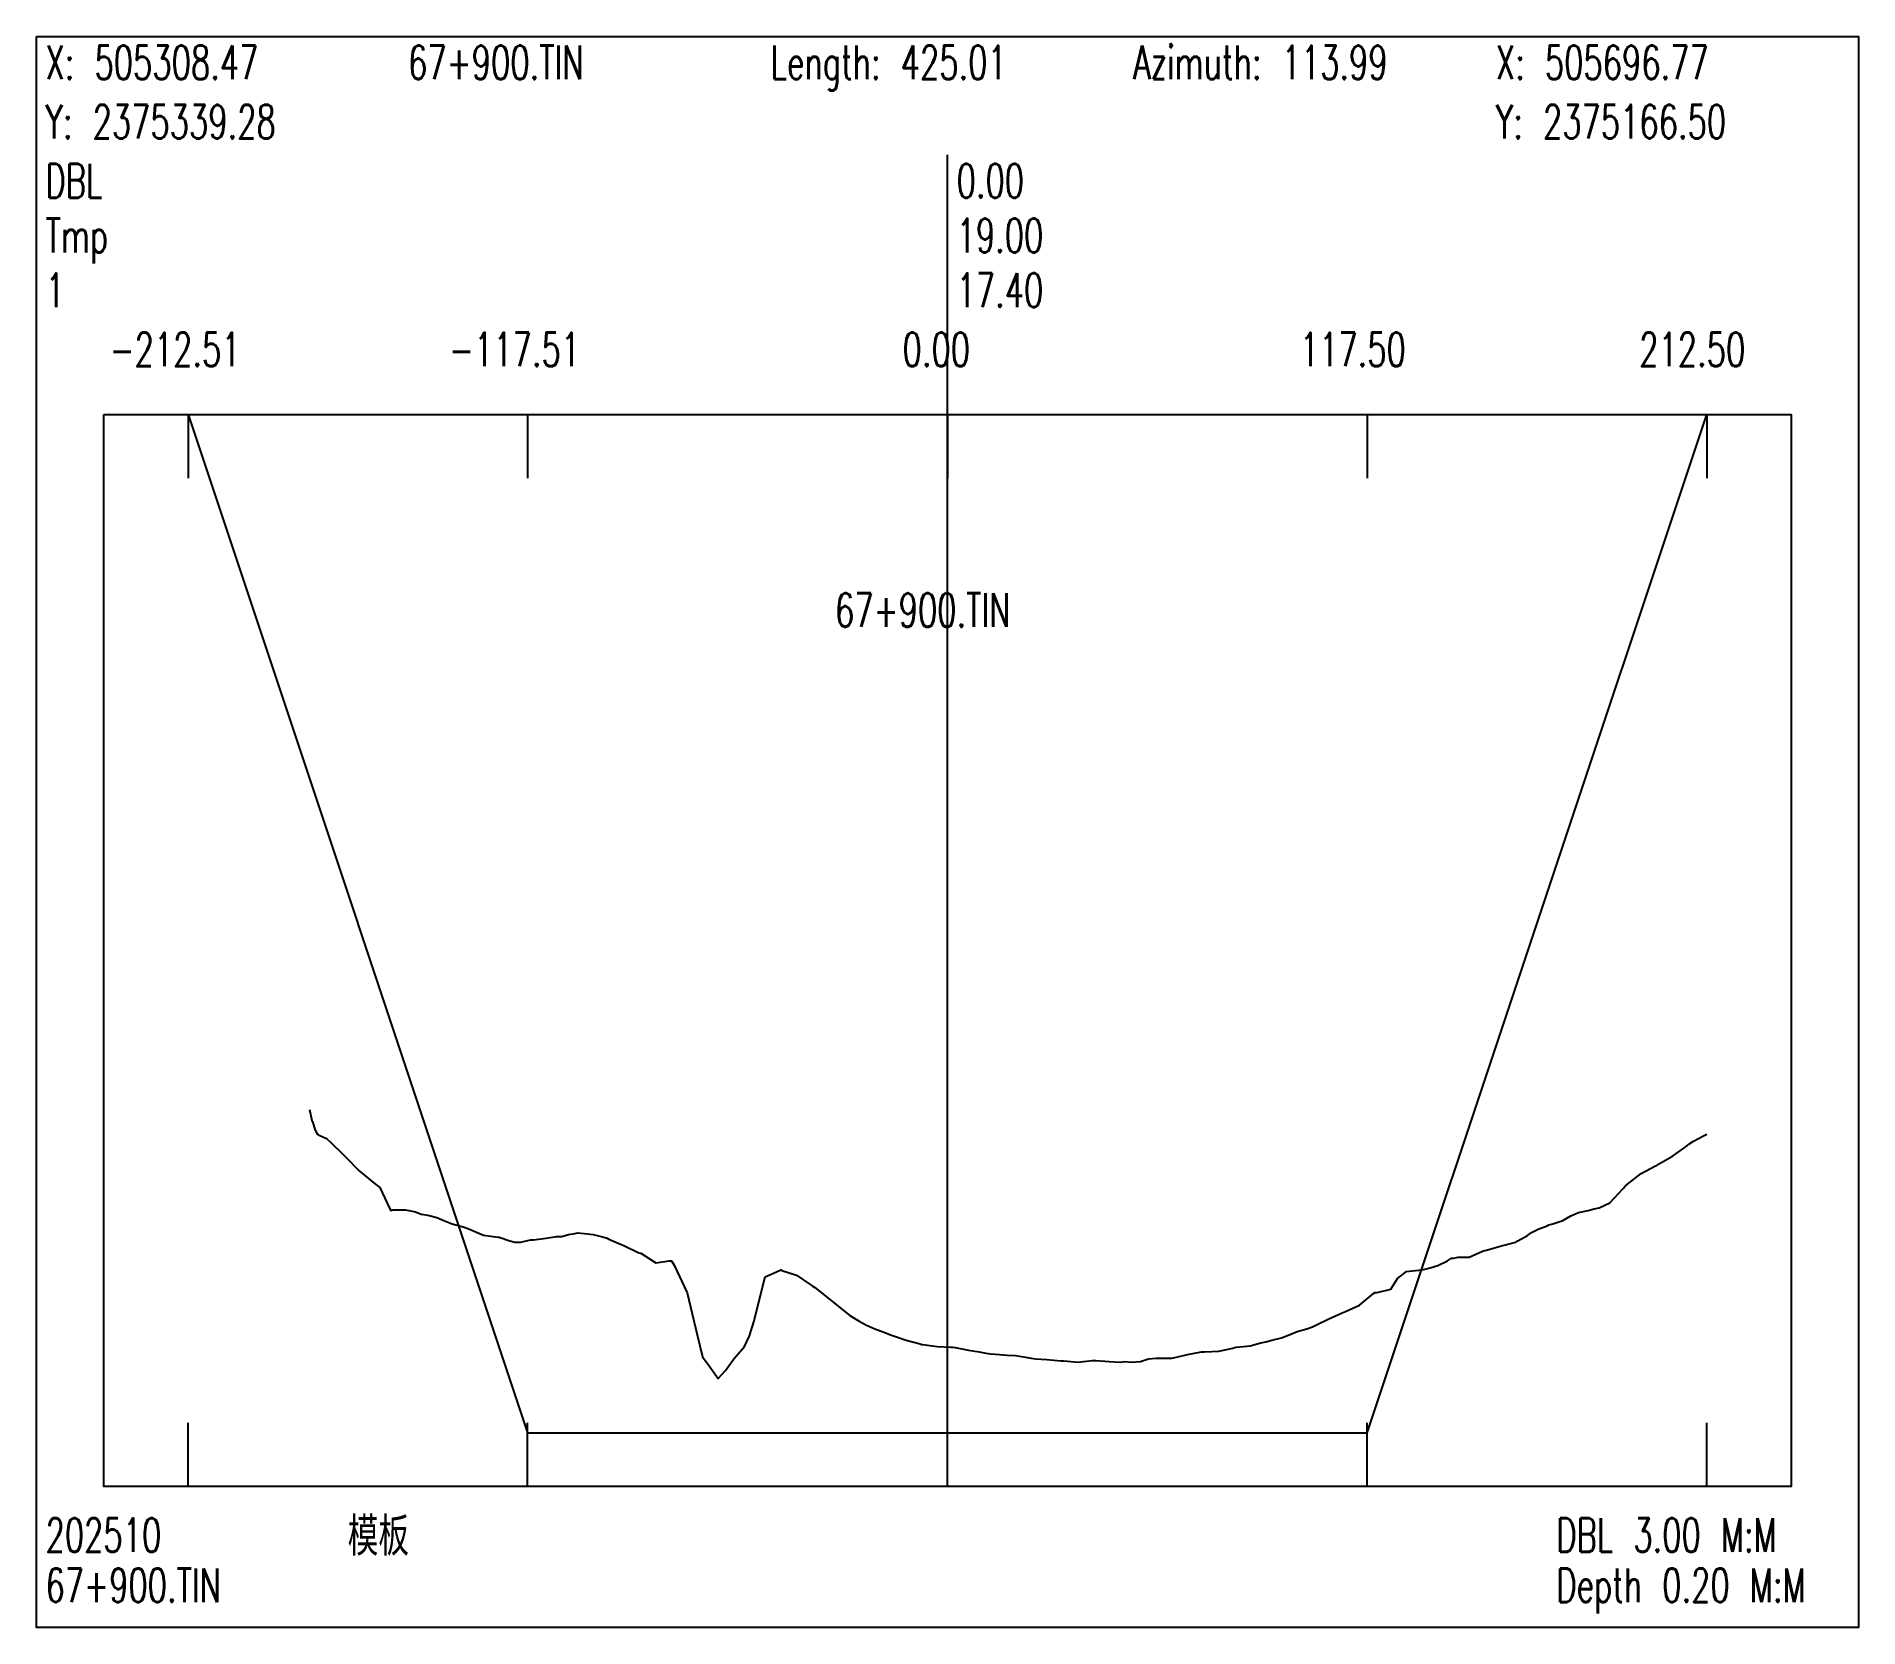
# Model space of a CAD drawing. Extents: x 1 to 171, y -4018 to -2673.
# Drawn here: x 1 to 171, y -3118 to -2969.5 of the extents above; entities that cross this region are included whole.
import ezdxf

# ---------------------------------------------------------------- set-up
doc = ezdxf.new("R2010")
doc.units = 0
doc.header["$MEASUREMENT"] = 0
doc.layers.add('LABELS', color=7, linetype='Continuous')
doc.layers.add('XSECTION', color=7, linetype='Continuous')
doc.styles.get("Standard").update_dxf_attribs({"font": 'txt.shx'})

msp = doc.modelspace()

# ---------------------------------------------------------------- texts
at = {"layer": 'LABELS', "color": 0, "width": 0.666667}
for s, height, p in [('X: 505308.47', 3.1482, (1.85, -2973.53)), ('67+900.TIN', 3.148, (35.68, -2973.53)), ('Length: 425.01', 3.1482, (69.51, -2973.53)), ('Azimuth: 113.99', 3.1482, (103.34, -2973.53)), ('X: 505696.77', 3.1482, (137.17, -2973.53)), ('Y: 2375339.28', 3.1482, (1.85, -2979.06)), ('Y: 2375166.50', 3.1482, (137.17, -2979.06)), ('DBL', 3.148, (1.85, -2984.58)), ('0.00', 3.148, (86.85, -2984.58)), ('0.00', 3.148, (86.85, -2984.58)), ('Tmp', 3.148, (1.85, -2989.68)), ('19.00', 3.148, (86.85, -2989.68)), ('19.00', 3.148, (86.85, -2989.68)), ('-212.51', 3.148, (7.82, -3000.31)), ('-117.51', 3.148, (39.49, -3000.31)), ('0.00', 3.148, (81.81, -3000.31)), ('117.50', 3.148, (118.87, -3000.31)), ('212.50', 3.148, (150.54, -3000.31)), ('67+900.TIN', 3.148, (75.51, -3024.63)), ('模板', 3.148, (30.04, -3110.94)), ('DBL 3.00 M:M', 3.1482, (142.81, -3110.94)), ('67+900.TIN', 3.148, (1.85, -3115.62)), ('Depth 0.20 M:M', 3.1482, (142.81, -3115.62))]:
    msp.add_text(s, height=height, dxfattribs=at).set_placement(p)
at = {"layer": 'LABELS', "color": 1, "width": 0.666667}
for s, height, p in [('1', 3.15, (1.85, -2994.78)), ('17.40', 3.148, (86.85, -2994.78)), ('17.40', 3.148, (86.85, -2994.78)), ('202510', 3.148, (1.85, -3110.94))]:
    msp.add_text(s, height=height, dxfattribs=at).set_placement(p)

# ---------------------------------------------------------------- linework, layer by layer
at = {"layer": 'XSECTION', "color": 0, "linetype": 'Continuous'}
for points in [[(1, -2969.53), (171, -2969.53), (171, -3118), (1, -3118), (1, -2969.53)], [(86, -3104.82), (86, -2980.58)], [(86, -3104.82), (86, -2980.58)], [(7.3, -3004.82), (164.71, -3004.82), (164.71, -3104.82), (7.3, -3104.82), (7.3, -3004.82)], [(15.17, -3004.82), (15.17, -3010.76)], [(15.17, -3004.82), (46.83, -3099.82)], [(15.17, -3004.82), (46.83, -3099.82)], [(46.83, -3004.82), (46.83, -3010.76)], [(86, -3004.82), (86, -3010.76)], [(125.17, -3004.82), (125.17, -3010.76)], [(125.17, -3099.82), (156.84, -3004.82)], [(125.17, -3099.82), (156.84, -3004.82)], [(156.84, -3004.82), (156.84, -3010.76)], [(15.17, -3104.82), (15.17, -3098.88)], [(46.83, -3104.82), (46.83, -3098.88)], [(86, -3104.82), (86, -3098.88)], [(125.17, -3104.82), (125.17, -3098.88)], [(156.84, -3104.82), (156.84, -3098.88)], [(46.83, -3099.82), (86, -3099.82)], [(46.83, -3099.82), (46.83, -3099.82)], [(46.83, -3099.82), (86, -3099.82)], [(86, -3099.82), (125.17, -3099.82)], [(86, -3099.82), (125.17, -3099.82)], [(125.17, -3099.82), (125.17, -3099.82)]]:
    msp.add_lwpolyline(points, dxfattribs=at)
at = {"layer": 'XSECTION', "color": 1, "linetype": 'Continuous'}
msp.add_lwpolyline([(26.49, -3069.67), (26.7, -3070.67), (26.76, -3070.77), (27.01, -3071.62), (27.04, -3071.62), (27.07, -3071.72), (27.23, -3071.97), (27.45, -3072.07), (28, -3072.32), (28.13, -3072.42), (28.48, -3072.72), (29.59, -3073.82), (30.02, -3074.27), (30.98, -3075.27), (31.05, -3075.32), (31.11, -3075.37), (32.51, -3076.52), (33.05, -3076.92), (33.97, -3078.92), (34.06, -3079.07), (34.25, -3079.02), (35.43, -3079.02), (36.37, -3079.22), (36.89, -3079.42), (37.53, -3079.52), (38.35, -3079.72), (39, -3080.02), (39.8, -3080.32), (40.81, -3080.62), (41.26, -3080.77), (41.62, -3080.92), (42.72, -3081.37), (44.09, -3081.57), (44.16, -3081.57), (44.18, -3081.57), (45.17, -3081.92), (45.64, -3082.02), (46.18, -3082.02), (47.1, -3081.82), (47.19, -3081.82), (47.37, -3081.82), (48.56, -3081.67), (49.51, -3081.52), (50.02, -3081.52), (50.65, -3081.32), (51.23, -3081.22), (51.48, -3081.17), (52.14, -3081.22), (52.94, -3081.32), (53.93, -3081.57), (54.26, -3081.67), (54.4, -3081.77), (55.27, -3082.12), (55.86, -3082.37), (57.21, -3083.02), (57.32, -3083.07), (57.4, -3083.07), (58.78, -3083.97), (60.03, -3083.77), (60.24, -3083.77), (60.49, -3084.17), (61.7, -3086.77), (62.66, -3090.67), (63.15, -3092.72), (63.77, -3093.57), (64.61, -3094.77), (65.29, -3094.02), (66.07, -3092.92), (67.05, -3091.77), (67.53, -3090.77), (67.92, -3089.47), (68.99, -3085.27), (70.33, -3084.67), (70.45, -3084.62), (70.55, -3084.67), (71.91, -3085.12), (73.18, -3085.97), (73.37, -3086.12), (73.61, -3086.27), (74.83, -3087.22), (75.81, -3088.02), (76.29, -3088.42), (76.89, -3088.87), (77.75, -3089.42), (78.44, -3089.77), (79.21, -3090.12), (80.17, -3090.47), (80.67, -3090.67), (81.06, -3090.82), (82.13, -3091.17), (83.45, -3091.52), (83.59, -3091.57), (83.69, -3091.57), (85.05, -3091.77), (86.32, -3091.82), (86.5, -3091.82), (86.73, -3091.87), (87.96, -3092.12), (88.95, -3092.27), (89.42, -3092.37), (90.01, -3092.47), (90.88, -3092.52), (91.58, -3092.57), (92.34, -3092.62), (93.29, -3092.77), (93.8, -3092.87), (94.21, -3092.92), (95.26, -3092.97), (96.57, -3093.12), (96.72, -3093.12), (96.84, -3093.12), (98.18, -3093.22), (99.47, -3093.07), (99.64, -3093.07), (99.85, -3093.07), (101.1, -3093.17), (102.1, -3093.22), (102.56, -3093.17), (103.13, -3093.22), (104.02, -3093.17), (104.75, -3092.92), (105.48, -3092.87), (106.41, -3092.87), (106.94, -3092.87), (107.36, -3092.77), (108.4, -3092.52), (109.69, -3092.27), (109.85, -3092.27), (109.99, -3092.27), (111.31, -3092.22), (112.62, -3091.92), (112.77, -3091.87), (112.97, -3091.82), (114.23, -3091.72), (115.25, -3091.42), (115.69, -3091.32), (116.25, -3091.17), (117.15, -3090.97), (117.88, -3090.67), (118.61, -3090.37), (119.53, -3090.12), (120.07, -3089.92), (120.5, -3089.72), (121.53, -3089.22), (122.81, -3088.62), (122.99, -3088.57), (123.13, -3088.52), (124.45, -3087.92), (125.76, -3086.82), (125.91, -3086.72), (126.09, -3086.72), (127.37, -3086.42), (127.98, -3085.42), (128.83, -3084.77), (129.37, -3084.72), (130.29, -3084.62), (131.02, -3084.42), (131.74, -3084.22), (132.65, -3083.77), (133.03, -3083.52), (133.2, -3083.52), (133.65, -3083.42), (134.66, -3083.42), (135.93, -3082.87), (136.12, -3082.82), (136.28, -3082.77), (137.58, -3082.42), (138.91, -3082.07), (139.04, -3082.02), (139.21, -3081.92), (140.1, -3081.42), (140.5, -3081.12), (141.11, -3080.82), (141.96, -3080.52), (142.12, -3080.42), (142.49, -3080.32), (143.42, -3080.02), (144.17, -3079.57), (144.88, -3079.27), (145.77, -3079.07), (146.34, -3078.92), (146.8, -3078.82), (147.8, -3078.37), (149.05, -3077.02), (149.26, -3076.77), (149.43, -3076.62), (150.72, -3075.62), (152.06, -3074.92), (152.18, -3074.87), (152.33, -3074.77), (153.64, -3074.02), (154.69, -3073.27), (155.09, -3072.97), (155.25, -3072.82), (155.61, -3072.62), (156.55, -3072.12), (156.84, -3071.97)], dxfattribs=at)

msp.set_redraw_order([(e.dxf.handle, doc.entitydb.next_handle()) for e in msp.query("TEXT MTEXT ATTDEF DIMENSION ARC_DIMENSION")])  # texts and dimensions are drawn at this point

doc.saveas('drawing.dxf')
